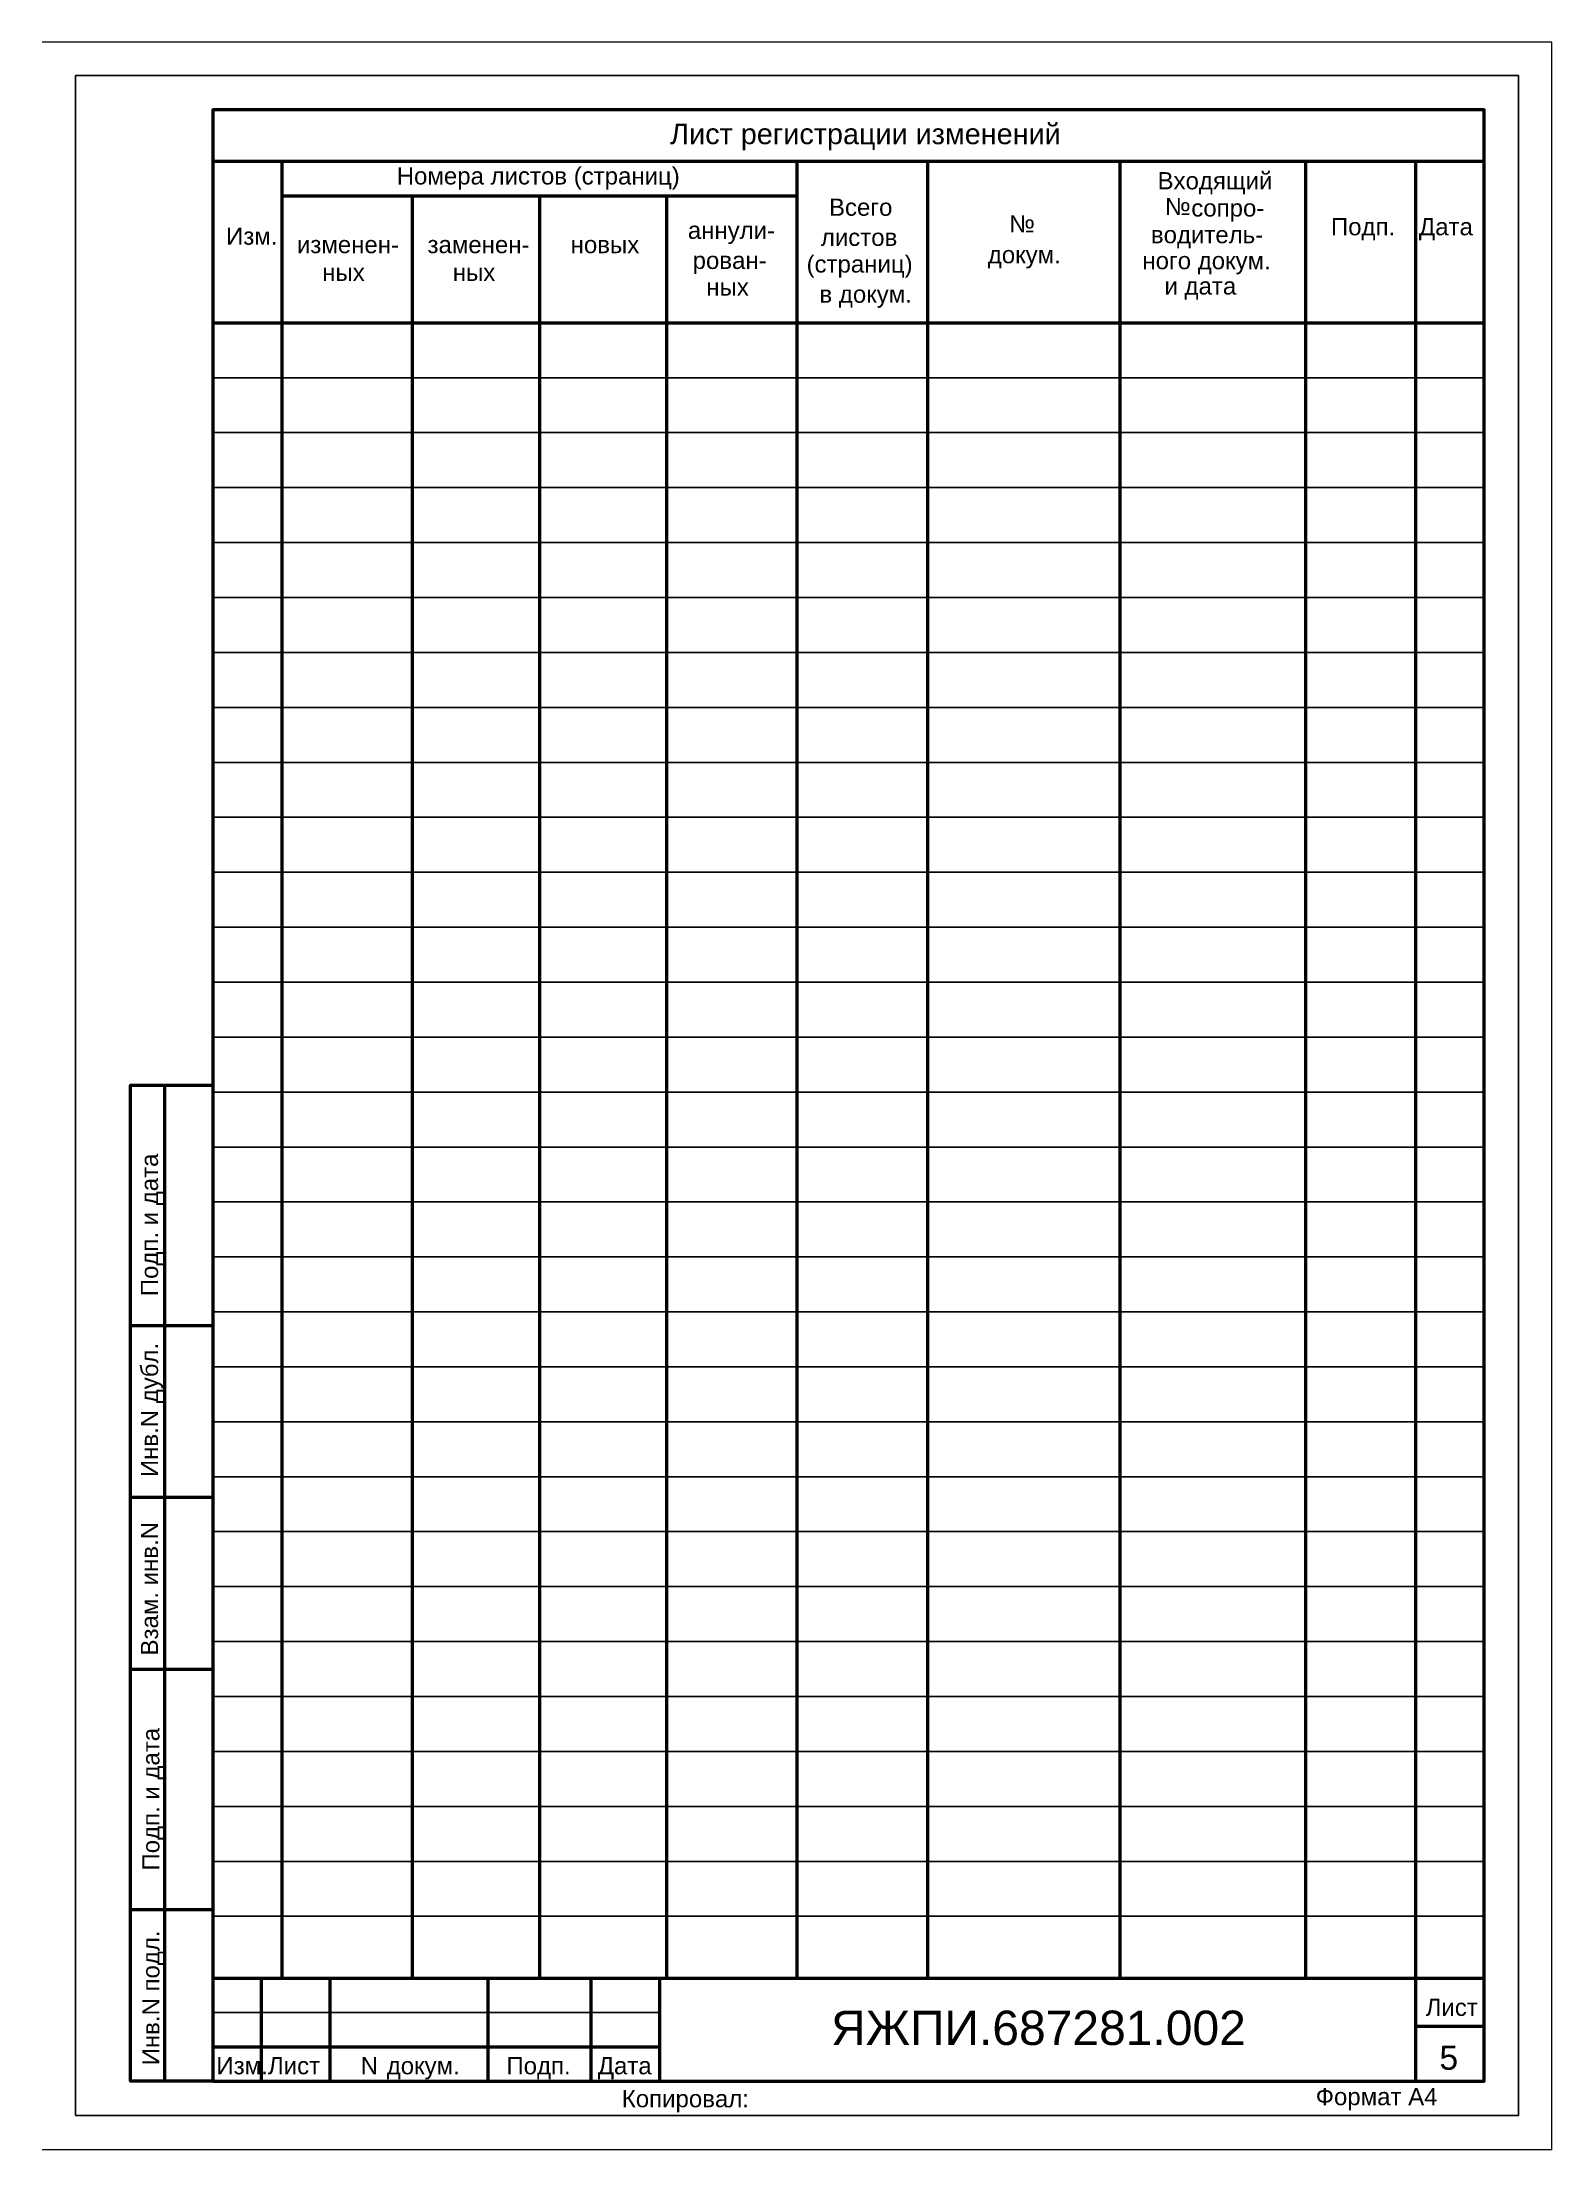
# Model space of a CAD drawing. Header units: millimetres. Extents: x 616 to 3040, y 265 to 2725.
# Drawn here: x 2820.6 to 3040.3, y 1149.4 to 1456.3 of the extents above; entities that cross this region are included whole.
import ezdxf

# ---------------------------------------------------------------- set-up
doc = ezdxf.new("R2010")
doc.units = ezdxf.units.MM
doc.layers.add('OSN', color=7, linetype='Continuous', lineweight=60)
doc.layers.add('КА тонкая', color=7, linetype='Continuous', lineweight=15)
doc.layers.add('Text', color=140, linetype='Continuous')
doc.layers.add('TONK', color=7, linetype='Continuous')
doc.styles.get("Standard").update_dxf_attribs({"font": 'arial.ttf'})

msp = doc.modelspace()

# ---------------------------------------------------------------- texts
at = {"layer": 'Text', "color": 0, "insert": (2935.4276, 1169.67939), "char_height": 5, "attachment_point": 1}
msp.add_mtext('ЯЖПИ.687281.002', dxfattribs=at)
at = {"layer": 'TONK'}
for s, height, p in [('Лист регистрации изменений', 3, (2912.01962, 1441.40905)), ('Номера листов (страниц)', 2.5, (2872.21362, 1435.54001)), ('Входящий', 2.5, (2982.9471, 1434.83792)), ('Всего', 2.5, (2935.12414, 1430.98672)), ('сопро-', 2.5, (2987.86247, 1430.87458)), ('Подп.', 2.5, (3008.18511, 1428.14738)), ('Дата', 2.5, (3020.99465, 1428.14738)), ('Изм.', 2.5, (2847.37606, 1426.77761)), ('изменен-', 2.5, (2857.69253, 1425.54201)), ('заменен-', 2.5, (2876.69253, 1425.54201)), ('новых', 2.5, (2897.5288, 1425.54201)), ('аннули-', 2.5, (2914.5848, 1427.62814)), ('листов', 2.5, (2933.94173, 1426.60376)), ('водитель-', 2.5, (2981.97786, 1426.98847)), ('рован-', 2.5, (2915.28201, 1423.24518)), ('(страниц)', 2.5, (2931.86423, 1422.71459)), ('докум.', 2.5, (2958.24367, 1424.07694)), ('ного докум.', 2.5, (2980.74091, 1423.20658)), ('ных', 2.5, (2861.37249, 1421.4943)), ('ных', 2.5, (2880.37249, 1421.4943)), ('ных', 2.5, (2917.27319, 1419.35601)), ('и дата', 2.5, (2983.95696, 1419.51663)), ('в докум.', 2.5, (2933.74069, 1418.33163)), ('Лист', 2.5, (3021.9714, 1168.91346)), ('5', 3.5, (3023.97624, 1161.07885)), ('Изм.', 2.5, (2845.9714, 1160.41346)), ('Лист          докум.       Подп.', 2.5, (2853.4714, 1160.41346)), ('N', 2.5, (2866.9714, 1160.41346)), ('Дата', 2.5, (2901.4714, 1160.41346)), ('Копировал:', 2.5, (2904.9714, 1155.61346)), ('Формат A4', 2.5, (3005.9714, 1155.91346))]:
    msp.add_text(s, height=height, dxfattribs=at).set_placement(p)
for s, p in [('  Инв.N дубл.       Подп. и дата', (2837.4714, 1245.41346)), (' Взам. инв.N', (2837.4714, 1220.41346)), ('Инв.N подл.         Подп. и дата', (2837.6714, 1161.71346))]:
    msp.add_text(s, height=2.5, rotation=90, dxfattribs=at).set_placement(p)
at = {"layer": 'TONK', "char_height": 2.5, "attachment_point": 5}
for insert in [(2985.8876, 1432.33132), (2963.21989, 1429.82318)]:
    msp.add_mtext('\\A1;№', dxfattribs=dict(at, insert=insert))

# ---------------------------------------------------------------- blocks, each defined once
blk = doc.blocks.new('LRG')
at = {"layer": 'OSN', "lineweight": 50}
for p, q in [((20, 20), (85, 20)), ((27, 20), (27, 5)), ((37, 20), (37, 5)), ((60, 20), (60, 5)), ((75, 20), (75, 5)), ((85, 20), (85, 5)), ((85, 20), (205, 20)), ((195, 20), (195, 5)), ((195, 13), (205, 13)), ((20, 10), (85, 10))]:
    blk.add_line(p, q, dxfattribs=at)
for points in [[(20, 5), (205, 5), (205, 292), (20, 292), (20, 5)], [(20, 5), (8, 5), (8, 150), (20, 150)], [(13, 5), (13, 150)], [(8, 115), (20, 115)], [(8, 90), (20, 90)], [(8, 65), (20, 65)], [(8, 30), (20, 30)]]:
    blk.add_lwpolyline(points, dxfattribs=at)
at = {"layer": 'TONK'}
for p, q in [((210, 297), (0, 297)), ((0, 297), (0, 0)), ((210, 0), (210, 297)), ((20, 253), (205, 253)), ((20, 245), (205, 245)), ((20, 237), (205, 237)), ((20, 229), (205, 229)), ((20, 221), (205, 221)), ((20, 213), (205, 213)), ((20, 205), (205, 205)), ((20, 197), (205, 197)), ((20, 189), (205, 189)), ((20, 181), (205, 181)), ((20, 173), (205, 173)), ((20, 165), (205, 165)), ((20, 157), (205, 157)), ((20, 149), (205, 149)), ((20, 141), (205, 141)), ((20, 133), (205, 133)), ((20, 125), (205, 125)), ((20, 117), (205, 117)), ((20, 109), (205, 109)), ((20, 101), (205, 101)), ((20, 93), (205, 93)), ((20, 85), (205, 85)), ((20, 77), (205, 77)), ((20, 69), (205, 69)), ((20, 61), (205, 61)), ((20, 53), (205, 53)), ((20, 45), (205, 45)), ((20, 37), (205, 37)), ((20, 29), (205, 29)), ((20, 15), (85, 15)), ((0, 0), (210, 0))]:
    blk.add_line(p, q, dxfattribs=at)
at = {"layer": 'TONK', "lineweight": 50}
for p, q in [((30, 284.5), (30, 20)), ((105, 284.5), (105, 20)), ((124, 284.5), (124, 20)), ((152, 284.5), (152, 20)), ((179, 284.5), (179, 20)), ((195, 284.5), (195, 20)), ((30, 279.5), (105, 279.5)), ((49, 279.5), (49, 20)), ((67.5, 279.5), (67.5, 20)), ((86, 279.5), (86, 20)), ((20, 261), (205, 261))]:
    blk.add_line(p, q, dxfattribs=at)
blk.add_lwpolyline([(20, 284.5), (205, 284.5)], dxfattribs=at)

# ---------------------------------------------------------------- linework, layer by layer
at = {"layer": 'КА тонкая', "ltscale": 20}
for p, q in [((3040.3339, 1456.26375), (2820.60891, 1456.26375)), ((3040.3339, 1149.41346), (3040.3339, 1456.26375)), ((3040.3339, 1149.41346), (2820.60891, 1149.41346))]:
    msp.add_line(p, q, dxfattribs=at)

# ---------------------------------------------------------------- block references
at = {"layer": 'OSN', "linetype": 'ByBlock', "lineweight": 40}
msp.add_blockref('LRG', (2825.4714, 1154.41346), dxfattribs=at)

msp.set_redraw_order([(e.dxf.handle, doc.entitydb.next_handle()) for e in msp.query("TEXT MTEXT ATTDEF DIMENSION ARC_DIMENSION")])  # texts and dimensions are drawn at this point

doc.saveas('drawing.dxf')
